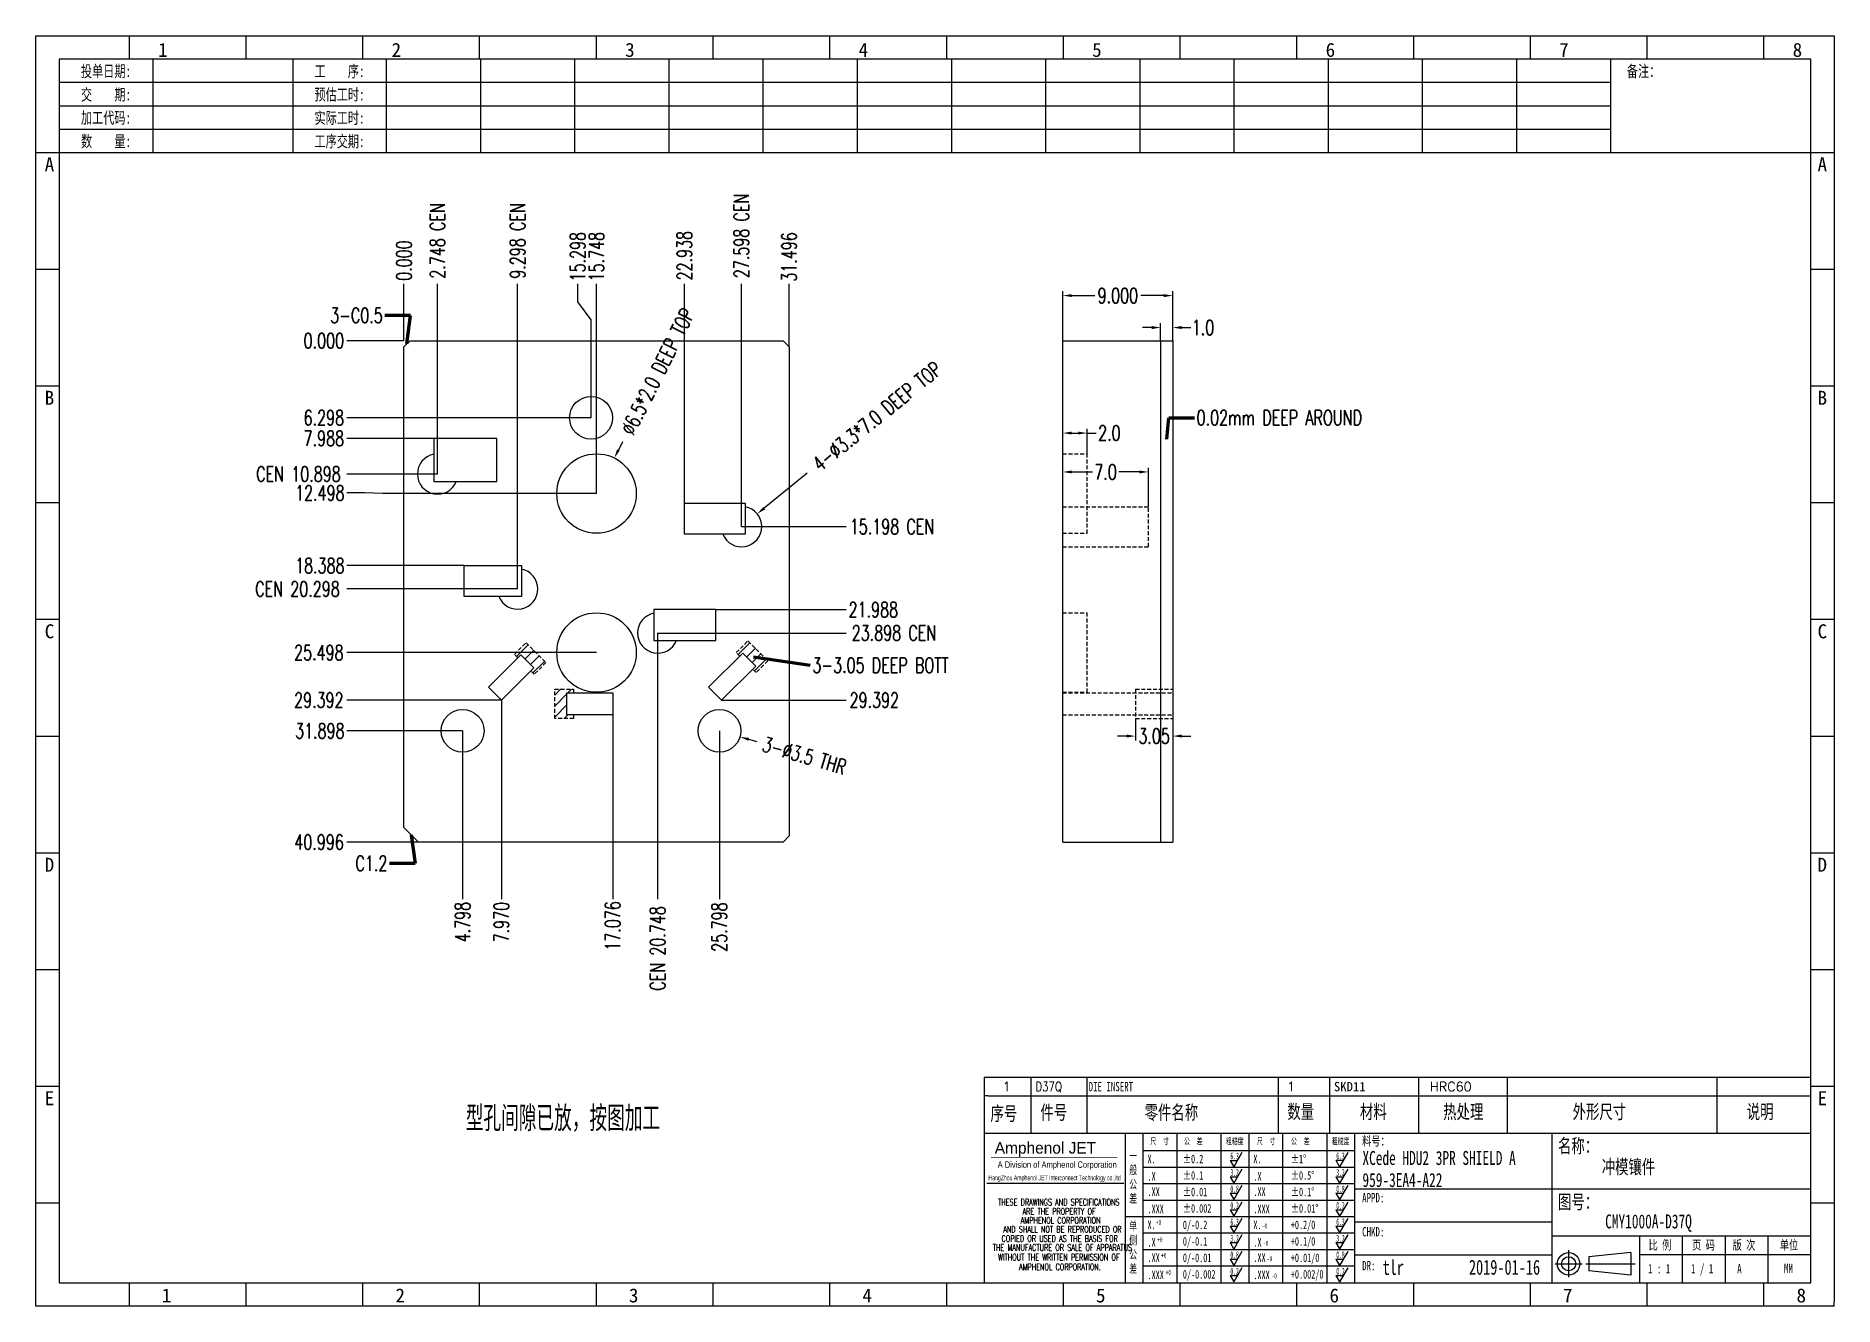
# Model space of a CAD drawing. Header units: millimetres. Extents: x -2852 to 5627, y -2271 to 1849.
# Drawn here: x -459.4 to -312.4, y -898.4 to -794.5 of the extents above; entities that cross this region are included whole.
import ezdxf
from ezdxf.enums import TextEntityAlignment as Align

# ---------------------------------------------------------------- set-up
doc = ezdxf.new("R2010")
doc.units = ezdxf.units.MM
doc.header["$PDSIZE"] = 3
doc.linetypes.add('DASHED2', pattern=[9.525, 6.35, -3.175])
for name, color, linetype in [('1', 7, 'Continuous'), ('11', 4, 'DASHED2'), ('41', 1, 'Continuous'), ('D03', 7, 'Continuous')]:
    doc.layers.add(name, color=color, linetype=linetype)
doc.styles.add('CH', font='仿宋_GB2312_0.ttf')
doc.styles.add('jet01', font='simplex.shx', dxfattribs={"width": 0.7, "bigfont": 'hztxt.shx'})
doc.styles.add('jet02', font='simplex.shx', dxfattribs={"width": 0.7})
doc.styles.add('SIMPLEX', font='SIMPLEX')
doc.styles.get("Standard").update_dxf_attribs({"font": '仿宋_GB2312_0.ttf', "width": 0.7})
doc.styles.add('TEXTSTYLE_1', font='TRIUMB.TTF')
doc.styles.add('TEXTSTYLE_2', font='TRIUM.TTF')
doc.styles.add('tk', font='', dxfattribs={"width": 0.7})
doc.styles.add('tk 2', font='仿宋_GB2312_0.ttf', dxfattribs={"width": 0.65})
doc.styles.add('tk 4', font='simplex.shx', dxfattribs={"width": 0.65, "bigfont": 'bigfont.shx'})
doc.styles.get('tk').set_extended_font_data('NSimSun')
doc.dimstyles.new('jet02', dxfattribs={"dimtxt": 3.5, "dimasz": 2.1, "dimexe": 1, "dimexo": 0, "dimgap": 0.5, "dimtad": 0, "dimtoh": 1, "dimdec": 3, "dimzin": 9, "dimdsep": 46, "dimtxsty": 'jet02', "dimcen": 0, "dimclrt": 256, "dimazin": 2, "dimtfac": 1, "dimtdec": 3, "dimtofl": 0, "dimtmove": 0, "dimatfit": 1, "dimfxl": 0, "dimarcsym": 0})

msp = doc.modelspace()

# ---------------------------------------------------------------- texts
at = {"layer": '1', "ltscale": 0.05, "style": 'jet01', "width": 0.7}
msp.add_text('型孔间隙已放，按图加工', height=2.064003, dxfattribs=at).set_placement((-424.2778, -884.1026))
at = {"layer": '41', "ltscale": 0.05, "char_height": 1.225, "style": 'jet02'}
for s, insert, attachment_point in [('3-C0.5', (-431.0596, -817.3985), 6), ('0.02mm DEEP AROUND', (-364.5254, -825.7644), 4), ('3-3.05 DEEP BOTT', (-395.9345, -846.0067), 4), ('C1.2', (-430.6834, -862.2098), 6)]:
    msp.add_mtext(s, dxfattribs=dict(at, insert=insert, attachment_point=attachment_point))

# ---------------------------------------------------------------- blocks, each defined once
blk = doc.blocks.new('A3-N')
at = {"layer": '1', "color": 1}
for p, q in [((0, 0), (0, 296.73)), ((0, 296.73), (420, 296.73)), ((21.82, 291.27), (21.82, 296.73)), ((49.09, 291.27), (49.09, 296.73)), ((76.36, 291.27), (76.36, 296.73)), ((103.64, 291.27), (103.64, 296.73)), ((103.64, 291.27), (103.64, 296.73)), ((103.64, 291.27), (103.64, 296.73)), ((130.91, 291.27), (130.91, 296.73)), ((158.18, 291.27), (158.18, 296.73)), ((185.45, 291.27), (185.45, 296.73)), ((212.73, 291.27), (212.73, 296.73)), ((240, 291.27), (240, 296.73)), ((267.27, 291.27), (267.27, 296.73)), ((294.55, 291.27), (294.55, 296.73)), ((321.82, 291.27), (321.82, 296.73)), ((349.09, 291.27), (349.09, 296.73)), ((376.36, 291.27), (376.36, 296.73)), ((403.64, 291.27), (403.64, 296.73)), ((420, 296.73), (420, 1)), ((5.45, 269.45), (0, 269.45)), ((420, 269.45), (414.55, 269.45)), ((5.45, 242.18), (0, 242.18)), ((420, 242.18), (414.55, 242.18)), ((5.45, 214.91), (0, 214.91)), ((420, 214.91), (414.55, 214.91)), ((5.45, 187.64), (0, 187.64)), ((420, 187.64), (414.55, 187.64)), ((5.45, 160.36), (0, 160.36)), ((420, 160.36), (414.55, 160.36)), ((5.45, 133.09), (0, 133.09)), ((420, 133.09), (414.55, 133.09)), ((5.45, 105.82), (0, 105.82)), ((420, 105.82), (414.55, 105.82)), ((5.45, 78.55), (0, 78.55)), ((420, 78.55), (414.55, 78.55)), ((5.45, 51.27), (0, 51.27)), ((420, 51.27), (414.55, 51.27)), ((222.45, 49.09), (221.45, 49.09)), ((221.45, 49.09), (221.45, 40.36)), ((222.45, 49.09), (414.55, 49.09)), ((232.36, 49.09), (232.36, 40.36)), ((245.45, 49.09), (245.45, 40.36)), ((290.18, 49.09), (290.18, 40.36)), ((302.18, 49.09), (302.18, 40.36)), ((322.91, 49.09), (322.91, 40.36)), ((343.64, 49.09), (343.64, 40.36)), ((392.73, 40.36), (392.73, 49.09)), ((258.55, 40.36), (258.55, 5.44)), ((266.45, 40.36), (266.45, 5.44)), ((276.78, 40.36), (276.78, 5.45)), ((291.18, 40.36), (291.18, 5.45)), ((301.51, 40.37), (301.51, 5.46)), ((308.01, 40.36), (308.01, 5.45)), ((354.09, 40.36), (354.09, 5.45)), ((308.01, 32.39), (258.55, 32.39)), ((308.01, 28.54), (258.55, 28.54)), ((414.55, 27.27), (308.01, 27.27)), ((5.45, 24), (0, 24)), ((308.01, 24.69), (258.55, 24.69)), ((420, 24), (414.55, 24)), ((308.01, 16.99), (258.55, 16.99)), ((354.09, 19.63), (308.01, 19.63)), ((308.01, 13.14), (258.55, 13.14)), ((414.55, 16.36), (354.09, 16.36)), ((374.55, 16.36), (374.55, 5.45)), ((384.55, 16.36), (384.55, 5.45)), ((394.55, 16.36), (394.55, 5.45)), ((404.55, 16.36), (404.55, 5.45)), ((308.01, 9.29), (258.55, 9.29)), ((308.01, 11.99), (354.09, 11.99)), ((372.51, 12.49), (362.69, 11.5)), ((362.69, 11.5), (362.69, 8.23)), ((372.51, 12.49), (372.51, 7.25)), ((414.55, 12), (374.55, 12)), ((21.82, 0), (21.82, 5.45)), ((49.09, 0), (49.09, 5.45)), ((76.36, 0), (76.36, 5.45)), ((103.64, 0), (103.64, 5.45)), ((130.91, 0), (130.91, 5.45)), ((158.18, 0), (158.18, 5.45)), ((185.45, 0), (185.45, 5.45)), ((212.73, 0), (212.73, 5.45)), ((240, 0), (240, 5.45)), ((267.27, 0), (267.27, 5.45)), ((294.55, 0), (294.55, 5.45)), ((321.82, 0), (321.82, 5.45)), ((349.09, 0), (349.09, 5.45)), ((372.51, 7.25), (362.69, 8.23)), ((376.36, 0), (376.36, 5.45)), ((403.64, 0), (403.64, 5.45)), ((1, 0), (0, 0)), ((420, 0), (1, 0)), ((420, 0), (420, 1))]:
    blk.add_line(p, q, dxfattribs=at)
at = {"layer": '1'}
for p, q in [((414.55, 278.18), (414.55, 284.73)), ((221.45, 40.36), (221.45, 5.45)), ((221.45, 40.36), (414.55, 40.36)), ((221.45, 40.36), (414.55, 40.36)), ((254.41, 40.36), (254.41, 5.45)), ((283.28, 40.36), (283.28, 5.45)), ((308.01, 36.24), (258.55, 36.24)), ((222.08, 28.67), (254.12, 28.67)), ((308.01, 20.84), (254.41, 20.84))]:
    blk.add_line(p, q, dxfattribs=at)
at = {"layer": '1', "color": 1, "ltscale": 0.05}
for p, q in [((278.93, 34.04), (279.79, 32.56)), ((278.93, 34.04), (280.65, 34.04)), ((281.68, 35.84), (279.79, 32.56)), ((303.66, 34.05), (304.52, 32.56)), ((303.66, 34.05), (305.38, 34.05)), ((306.41, 35.84), (304.52, 32.56)), ((278.93, 30.19), (279.79, 28.71)), ((278.93, 30.19), (280.65, 30.19)), ((281.68, 31.99), (279.79, 28.71)), ((303.66, 30.2), (305.38, 30.2)), ((303.66, 30.2), (304.52, 28.71)), ((306.41, 31.99), (304.52, 28.71)), ((278.93, 26.34), (279.79, 24.86)), ((278.93, 26.34), (280.65, 26.34)), ((281.68, 28.14), (279.79, 24.86)), ((303.66, 26.35), (304.52, 24.86)), ((303.66, 26.35), (305.38, 26.35)), ((306.41, 28.14), (304.52, 24.86)), ((278.93, 22.49), (280.65, 22.49)), ((278.93, 22.49), (279.79, 21.01)), ((281.68, 24.29), (279.79, 21.01)), ((303.66, 22.5), (305.38, 22.5)), ((303.66, 22.5), (304.52, 21.01)), ((306.41, 24.29), (304.52, 21.01)), ((278.93, 18.66), (279.79, 17.17)), ((278.93, 18.66), (280.65, 18.66)), ((281.68, 20.45), (279.79, 17.17)), ((303.66, 18.66), (304.52, 17.18)), ((303.66, 18.66), (305.38, 18.66)), ((306.41, 20.46), (304.52, 17.18)), ((278.93, 14.81), (280.65, 14.81)), ((278.93, 14.81), (279.79, 13.32)), ((281.68, 16.6), (279.79, 13.32)), ((281.68, 12.75), (279.79, 9.47)), ((303.66, 14.81), (305.38, 14.81)), ((303.66, 14.81), (304.52, 13.33)), ((306.41, 16.61), (304.52, 13.33)), ((306.41, 12.76), (304.52, 9.48)), ((278.93, 10.96), (279.79, 9.47)), ((278.93, 10.96), (280.65, 10.96)), ((281.68, 8.9), (279.79, 5.62)), ((303.66, 10.96), (304.52, 9.48)), ((303.66, 10.96), (305.38, 10.96)), ((306.41, 8.91), (304.52, 5.63)), ((278.93, 7.11), (279.79, 5.62)), ((278.93, 7.11), (280.65, 7.11)), ((303.66, 7.11), (305.38, 7.11)), ((303.66, 7.11), (304.52, 5.63))]:
    blk.add_line(p, q, dxfattribs=at)
at = {"layer": '1', "color": 1, "ltscale": 0.1}
for p, q in [((358.01, 13.02), (358.01, 6.71)), ((354.86, 9.87), (361.17, 9.87)), ((362.03, 9.87), (373.54, 9.87))]:
    blk.add_line(p, q, dxfattribs=at)
at = {"layer": '1'}
blk.add_lwpolyline([(221.45, 5.45), (414.55, 5.45), (414.55, 291.27), (5.45, 291.27), (5.45, 5.45), (414.55, 5.45)], dxfattribs=at)
at = {"layer": '1', "color": 7, "linetype": 'Continuous', "const_width": 0.123}
blk.add_lwpolyline([(223.11, 34.74), (252.6, 34.76)], dxfattribs=at)
at = {"layer": '1', "color": 1}
for radius in [2.62, 1.64]:
    blk.add_circle((358.01, 9.87), radius, dxfattribs=at)
at = {"layer": '41'}
for p, q in [((27.27, 291.27), (27.27, 269.45)), ((60, 291.27), (60, 269.45)), ((81.82, 291.27), (81.82, 269.45)), ((103.82, 291.27), (103.82, 269.45)), ((125.82, 291.27), (125.82, 269.45)), ((147.82, 291.27), (147.82, 269.45)), ((169.82, 291.27), (169.82, 269.45)), ((191.82, 291.27), (191.82, 269.45)), ((213.82, 291.27), (213.82, 269.45)), ((235.82, 291.27), (235.82, 269.45)), ((257.82, 291.27), (257.82, 269.45)), ((279.82, 291.27), (279.82, 269.45)), ((301.82, 291.27), (301.82, 269.45)), ((323.82, 291.27), (323.82, 269.45)), ((345.82, 291.27), (345.82, 269.45)), ((367.82, 291.27), (367.82, 269.45)), ((367.82, 285.82), (5.45, 285.82)), ((367.82, 280.36), (5.45, 280.36)), ((367.82, 274.91), (5.45, 274.91)), ((414.55, 269.45), (5.45, 269.45))]:
    blk.add_line(p, q, dxfattribs=at)
at = {"layer": '1', "color": 1}
for s, p in [('1', (29.64, 295.11)), ('2', (84.18, 295.11)), ('3', (138.73, 295.11)), ('4', (193.27, 295.11)), ('5', (247.82, 295.11)), ('6', (302.36, 295.11)), ('7', (356.91, 295.11)), ('8', (411.45, 295.11)), ('1', (30.53, 4.11)), ('2', (85.08, 4.11)), ('3', (139.62, 4.11)), ('4', (194.17, 4.11)), ('5', (248.72, 4.11)), ('6', (303.26, 4.11)), ('7', (357.81, 4.11)), ('8', (412.35, 4.11))]:
    blk.add_text(s, height=3.27, dxfattribs=at).set_placement(p, align=Align.TOP_CENTER)
at = {"layer": '1', "style": 'tk', "width": 0.7}
for s, p in [('投单日期:', (16.36, 288.55)), ('工    序:', (70.91, 288.55)), ('备注：', (375.51, 288.55)), ('交    期:', (16.36, 283.09)), ('预估工时:', (70.91, 283.09)), ('加工代码:', (16.36, 277.64)), ('实际工时:', (70.91, 277.64)), ('数    量:', (16.36, 272.18)), ('工序交期:', (70.91, 272.18))]:
    blk.add_text(s, height=2.727, dxfattribs=at).set_placement(p, align=Align.MIDDLE)
at = {"layer": '1', "color": 1}
for s, p in [('A', (2.04, 268.36)), ('B', (2.04, 213.82)), ('C', (2.04, 159.27)), ('D', (2.04, 104.73)), ('E', (2.04, 50.18))]:
    blk.add_text(s, height=3.27, dxfattribs=at).set_placement(p, align=Align.TOP_LEFT)
for s, p in [('A', (418.37, 268.36)), ('B', (418.37, 213.82)), ('C', (418.37, 159.27)), ('D', (418.37, 104.73)), ('E', (418.37, 50.18))]:
    blk.add_text(s, height=3.27, dxfattribs=at).set_placement(p, align=Align.TOP_RIGHT)
at = {"layer": '1', "color": 1, "style": 'tk 2', "width": 0.7}
for s, height, p in [('序号', 3.273, (222.96, 43.34)), ('件号', 3.273, (234.62, 43.61)), ('零件名称', 3.273, (258.97, 43.61)), ('数量', 3.273, (292.3, 43.78)), ('材料', 3.273, (309.27, 43.78)), ('热处理', 3.273, (328.71, 43.78)), ('外形尺寸', 3.273, (358.94, 43.78)), ('说明', 3.273, (399.61, 43.78)), ('料号：', 2.182, (309.77, 37.46)), ('名称：', 3.273, (355.52, 35.79)), ('图号：', 3.273, (355.52, 22.7)), ('比 例', 2.182, (376.69, 13.18)), ('页 码', 2.182, (386.85, 13.18)), ('版 次', 2.182, (396.31, 13.18)), ('单位', 2.182, (407.35, 13.18))]:
    blk.add_text(s, height=height, dxfattribs=at).set_placement(p)
at = {"layer": '1', "color": 7, "linetype": 'Continuous', "style": 'TEXTSTYLE_1'}
blk.add_text('Amphenol JET', height=2.7, dxfattribs=at).set_placement((223.96, 35.61))
at = {"layer": '1', "color": 7, "linetype": 'Continuous'}
for s, height, style, width, p in [('A Division of Amphenol Corporation', 1.5, 'TEXTSTYLE_2', 0.7, (224.64, 32.29)), ('HangZhou Amphenol JET Interconnect Technology co.,ltd ', 1.2, 'TEXTSTYLE_2', 0.6, (222.47, 29.36)), ('THESE DRAWINGS AND SPECIFICATIONS', 1.5, 'tk 4', 0.6, (224.73, 23.52)), ('ARE THE PROPERTY OF', 1.5, 'tk 4', 0.6, (230.45, 21.35)), ('AND SHALL NOT BE REPRODUCED OR', 1.5, 'tk 4', 0.6, (225.95, 17.17)), ('AMPHENOL CORPORATION', 1.5, 'tk 4', 0.6, (230.04, 19.27)), ('THE MANUFACTURE OR SALE OF APPARATUS', 1.5, 'tk 4', 0.6, (223.5, 12.92)), ('COPIED OR USED AS THE BASIS FOR', 1.5, 'tk 4', 0.6, (225.54, 15.02)), ('WITHOUT THE WRITTEN PERMISSION OF', 1.5, 'tk 4', 0.6, (224.73, 10.67)), ('AMPHENOL CORPORATION.', 1.5, 'tk 4', 0.6, (229.63, 8.4))]:
    blk.add_text(s, height=height, dxfattribs=dict(at, style=style, width=width)).set_placement(p)
at = {"layer": '1', "color": 1, "style": 'tk 2', "width": 0.7}
for s, p in [('X.', (259.64, 34.37)), ('%%P0.2', (267.9, 34.37)), ('X.', (284.37, 34.37)), ('%%P1%%D', (293.12, 34.37)), ('.X', (259.64, 30.28)), ('%%P0.1', (267.9, 30.52)), ('.X', (284.37, 30.28)), ('%%P0.5%%D', (293.12, 30.52)), ('.XX', (259.64, 26.71)), ('%%P0.01', (267.9, 26.67)), ('.XX', (284.37, 26.71)), ('%%P0.1%%D', (293.12, 26.67)), ('.XXX', (259.64, 22.68)), ('%%P0.002', (267.9, 22.82)), ('.XXX', (284.37, 22.68)), ('%%P0.01%%D', (293.12, 22.82)), ('X.', (259.64, 18.97)), ('0/-0.2', (267.9, 18.97)), ('X.', (284.37, 18.97)), ('+0.2/0', (293.12, 18.97)), ('.X', (259.64, 14.88)), ('0/-0.1', (267.9, 15.12)), ('.X', (284.37, 14.88)), ('+0.1/0', (293.12, 15.12)), ('.XX', (259.64, 11.31)), ('0/-0.01', (267.9, 11.27)), ('0/-0.002', (267.9, 7.42)), ('.XX', (284.37, 11.31)), ('+0.01/0', (293.12, 11.27)), ('+0.002/0', (293.12, 7.42)), ('.XXX', (259.64, 7.28)), ('.XXX', (284.37, 7.28))]:
    blk.add_text(s, height=2, dxfattribs=at).set_placement(p, align=Align.MIDDLE_LEFT)
at = {"layer": '1', "color": 1, "ltscale": 0.05, "style": 'tk 2', "width": 0.5}
for s, p in [('6.3', (279.01, 34.26)), ('6.3', (303.74, 34.27)), ('3.2', (279.01, 30.41)), ('3.2', (303.74, 30.42)), ('0.8', (279.01, 26.56)), ('0.8', (303.74, 26.57)), ('0.2', (279.01, 22.71)), ('0.2', (303.74, 22.72)), ('6.3', (279.01, 18.87)), ('6.3', (303.74, 18.88)), ('3.2', (279.01, 15.02)), ('0.8', (279.01, 11.17)), ('3.2', (303.74, 15.03)), ('0.8', (303.74, 11.18)), ('0.2', (279.01, 7.32)), ('0.2', (303.74, 7.33))]:
    blk.add_text(s, height=1.6, dxfattribs=at).set_placement(p)
at = {"layer": '1', "style": 'tk 2', "width": 0.7}
for s, p in [('APPD:', (309.77, 24.21)), ('CHKD:', (309.77, 16.27)), ('DR:', (309.77, 8.35))]:
    blk.add_text(s, height=2.182, dxfattribs=at).set_placement(p)
at = {"layer": '1', "color": 7, "style": 'tk 2', "width": 0.7}
blk.add_text('MM', height=2.182, dxfattribs=at).set_placement((408.31, 7.75))
at = {"layer": '1', "color": 1, "ltscale": 0.05, "char_height": 1.5, "width": 6.3627, "attachment_point": 1, "style": 'tk 2'}
for s, insert in [('尺  寸', (260.31, 39.25)), ('公  差', (268.17, 39.25)), ('粗糙度', (277.98, 39.25)), ('尺  寸', (285.2, 39.25)), ('公  差', (293.18, 39.25)), ('粗糙度', (302.71, 39.26))]:
    blk.add_mtext(s, dxfattribs=dict(at, insert=insert))
at = {"layer": '1', "ltscale": 0.05, "char_height": 2, "width": 2.5195, "attachment_point": 1, "style": 'tk 2'}
for s, insert in [('一般公差', (255.39, 36.11)), ('单侧公差', (255.39, 19.71))]:
    blk.add_mtext(s, dxfattribs=dict(at, insert=insert))
at = {"layer": '1', "color": 1, "ltscale": 0.05, "char_height": 1.2, "width": 5.1396, "attachment_point": 1, "line_spacing_factor": 0.8, "style": 'tk 2'}
for s, insert in [('+0', (261.58, 20.13)), ('-0', (286.31, 19.33)), ('+0', (261.88, 16.09)), ('-0', (286.61, 15.29)), ('+0', (262.79, 12.45)), ('+0', (263.87, 8.44)), ('-0', (287.51, 11.65)), ('-0', (288.59, 7.64))]:
    blk.add_mtext(s, dxfattribs=dict(at, insert=insert))
at = {"layer": '1', "style": 'tk 2', "width": 0.7}
for tag, p in [('PATR-NO1', (309.84, 32.96)), ('TITLE', (365.74, 30.9)), ('PATR-NO2', (309.84, 27.81)), ('DWG-NO:', (366.54, 18.14))]:
    blk.add_attdef(tag, p, '', height=3.27, dxfattribs=at)
at = {"layer": '1', "color": 1, "style": 'tk 2', "width": 0.7}
for tag, p in [('DRAW', (314.55, 7.27)), ('DATE', (334.72, 7.32))]:
    blk.add_attdef(tag, p, '', height=3.49, dxfattribs=at)
at = {"layer": '1', "style": 'tk 2', "width": 0.7}
for tag, p in [('SCALE', (376.55, 8.73)), ('SHEET', (386.6, 8.72)), ('REV', (397.38, 8.73))]:
    blk.add_attdef(tag, text='', height=2.18, dxfattribs=at).set_placement(p, align=Align.MIDDLE_LEFT)
blk = doc.blocks.new('FB3')
at = {"layer": '1', "color": 1}
for p, q in [((0, 4.36), (193.09, 4.36)), ((0, 4.36), (0, 0)), ((10.91, 4.36), (10.91, 0)), ((24, 4.36), (24, 0)), ((68.73, 4.36), (68.73, 0)), ((80.73, 4.36), (80.73, 0)), ((101.45, 4.36), (101.45, 0)), ((122.18, 4.36), (122.18, 0)), ((171.27, 0), (171.27, 4.36))]:
    blk.add_line(p, q, dxfattribs=at)
at = {"layer": '1'}
for tag, style, p in [('ITEM', 'SIMPLEX', (4.36, 2.18)), ('PARTNO', 'SIMPLEX', (12, 2.18)), ('QTY', 'SIMPLEX', (74.18, 2.18)), ('MATL', 'CH', (81.72, 2.18)), ('FINISH', 'SIMPLEX', (104.17, 2.18)), ('SPEC', 'SIMPLEX', (130.91, 2.18)), ('REMARK', 'SIMPLEX', (174.06, 2.18))]:
    blk.add_attdef(tag, text='', height=2.18, dxfattribs=dict(at, style=style)).set_placement(p, align=Align.MIDDLE_LEFT)
at = {"layer": '1', "style": 'tk', "width": 0.7}
blk.add_attdef('DIE', text='', height=2.18, dxfattribs=at).set_placement((24.43, 2.18), align=Align.MIDDLE_LEFT)
blk = doc.blocks.new('*D3312')
at = {"layer": '41', "ltscale": 0.05}
blk.add_line((485.88, -3271.9), (481.22, -3271.9), dxfattribs=at)
at = {"layer": 'Defpoints', "color": 0, "ltscale": 0.05}
for p in [(481.22, -3271.9), (485.88, -3271.9), (485.88, -3271.9)]:
    blk.add_point(p, dxfattribs=at)
at = {"layer": '41', "ltscale": 0.05, "insert": (479.33, -3271.9), "char_height": 1.225, "attachment_point": 5, "style": 'jet02'}
blk.add_mtext('0.000', dxfattribs=at)
blk = doc.blocks.new('*D3313')
at = {"layer": '41', "ltscale": 0.05}
blk.add_line((487.08, -3312.9), (481.22, -3312.9), dxfattribs=at)
at = {"layer": 'Defpoints', "color": 0, "ltscale": 0.05}
for p in [(485.88, -3271.9), (481.22, -3312.9), (487.08, -3312.9)]:
    blk.add_point(p, dxfattribs=at)
at = {"layer": '41', "ltscale": 0.05, "insert": (478.94, -3312.9), "char_height": 1.225, "attachment_point": 5, "style": 'jet02'}
blk.add_mtext('40.996', dxfattribs=at)
blk = doc.blocks.new('*D3314')
at = {"layer": '41', "ltscale": 0.05}
blk.add_line((490.67, -3303.8), (481.22, -3303.8), dxfattribs=at)
at = {"layer": 'Defpoints', "color": 0, "ltscale": 0.05}
for p in [(485.88, -3271.9), (481.22, -3303.8), (490.67, -3303.8)]:
    blk.add_point(p, dxfattribs=at)
at = {"layer": '41', "ltscale": 0.05, "insert": (479, -3303.8), "char_height": 1.225, "attachment_point": 5, "style": 'jet02'}
blk.add_mtext('31.898', dxfattribs=at)
blk = doc.blocks.new('*D3315')
at = {"layer": '41', "ltscale": 0.05}
blk.add_line((501.62, -3297.4), (481.22, -3297.4), dxfattribs=at)
at = {"layer": 'Defpoints', "color": 0, "ltscale": 0.05}
for p in [(485.88, -3271.9), (481.22, -3297.4), (501.62, -3297.4)]:
    blk.add_point(p, dxfattribs=at)
at = {"layer": '41', "ltscale": 0.05, "insert": (478.92, -3297.4), "char_height": 1.225, "attachment_point": 5, "style": 'jet02'}
blk.add_mtext('25.498', dxfattribs=at)
blk = doc.blocks.new('*D3316')
at = {"layer": '41', "ltscale": 0.05}
blk.add_line((495.17, -3292.2), (481.22, -3292.2), dxfattribs=at)
at = {"layer": 'Defpoints', "color": 0, "ltscale": 0.05}
for p in [(485.88, -3271.9), (481.22, -3292.2), (495.17, -3292.2)]:
    blk.add_point(p, dxfattribs=at)
at = {"layer": '41', "ltscale": 0.05, "insert": (476.88, -3292.2), "char_height": 1.225, "attachment_point": 5, "style": 'jet02'}
blk.add_mtext('{\\C1; CEN }20.298', dxfattribs=at)
blk = doc.blocks.new('*D3317')
at = {"layer": '41', "ltscale": 0.05}
for p, q in [((482.69, -3284.35), (481.22, -3284.35)), ((484.16, -3284.4), (482.69, -3284.35)), ((501.62, -3284.4), (484.16, -3284.4))]:
    blk.add_line(p, q, dxfattribs=at)
at = {"layer": 'Defpoints', "color": 0, "ltscale": 0.05}
for p in [(485.88, -3271.9), (481.22, -3284.35), (501.62, -3284.4)]:
    blk.add_point(p, dxfattribs=at)
at = {"layer": '41', "ltscale": 0.05, "insert": (479, -3284.35), "char_height": 1.225, "attachment_point": 5, "style": 'jet02'}
blk.add_mtext('12.498', dxfattribs=at)
blk = doc.blocks.new('*D3318')
at = {"layer": '41', "ltscale": 0.05}
blk.add_line((488.62, -3282.8), (481.22, -3282.8), dxfattribs=at)
at = {"layer": 'Defpoints', "color": 0, "ltscale": 0.05}
for p in [(485.88, -3271.9), (481.22, -3282.8), (488.62, -3282.8)]:
    blk.add_point(p, dxfattribs=at)
at = {"layer": '41', "ltscale": 0.05, "insert": (476.96, -3282.8), "char_height": 1.225, "attachment_point": 5, "style": 'jet02'}
blk.add_mtext('{\\C1; CEN }10.898', dxfattribs=at)
blk = doc.blocks.new('*D3319')
at = {"layer": '41', "ltscale": 0.05}
blk.add_line((501.17, -3278.2), (481.22, -3278.2), dxfattribs=at)
at = {"layer": 'Defpoints', "color": 0, "ltscale": 0.05}
for p in [(485.88, -3271.9), (481.22, -3278.2), (501.17, -3278.2)]:
    blk.add_point(p, dxfattribs=at)
at = {"layer": '41', "ltscale": 0.05, "insert": (479.33, -3278.2), "char_height": 1.225, "attachment_point": 5, "style": 'jet02'}
blk.add_mtext('6.298', dxfattribs=at)
blk = doc.blocks.new('*D3320')
at = {"layer": '41', "ltscale": 0.05}
blk.add_line((506.62, -3295.8), (522.03, -3295.8), dxfattribs=at)
at = {"layer": 'Defpoints', "color": 0, "ltscale": 0.05}
for p in [(485.88, -3271.9), (506.62, -3295.8), (522.03, -3295.8)]:
    blk.add_point(p, dxfattribs=at)
at = {"layer": '41', "ltscale": 0.05, "insert": (525.94, -3295.8), "char_height": 1.225, "attachment_point": 5, "style": 'jet02'}
blk.add_mtext('23.898{\\C1; CEN }', dxfattribs=at)
blk = doc.blocks.new('*D3321')
at = {"layer": '41', "ltscale": 0.05}
blk.add_line((513.47, -3287.1), (522.03, -3287.1), dxfattribs=at)
at = {"layer": 'Defpoints', "color": 0, "ltscale": 0.05}
for p in [(485.88, -3271.9), (513.47, -3287.1), (522.03, -3287.1)]:
    blk.add_point(p, dxfattribs=at)
at = {"layer": '41', "ltscale": 0.05, "insert": (525.78, -3287.1), "char_height": 1.225, "attachment_point": 5, "style": 'jet02'}
blk.add_mtext('15.198{\\C1; CEN }', dxfattribs=at)
blk = doc.blocks.new('*D3322')
at = {"layer": '41', "ltscale": 0.05}
blk.add_line((485.88, -3271.9), (485.88, -3267.24), dxfattribs=at)
at = {"layer": 'Defpoints', "color": 0, "ltscale": 0.05}
for p in [(485.88, -3267.24), (485.88, -3271.9), (485.88, -3271.9)]:
    blk.add_point(p, dxfattribs=at)
at = {"layer": '41', "ltscale": 0.05, "insert": (485.88, -3265.35), "char_height": 1.225, "attachment_point": 5, "rotation": 90, "style": 'jet02'}
blk.add_mtext('0.000', dxfattribs=at)
blk = doc.blocks.new('*D3323')
at = {"layer": '41', "ltscale": 0.05}
blk.add_line((488.62, -3282.8), (488.62, -3267.24), dxfattribs=at)
at = {"layer": 'Defpoints', "color": 0, "ltscale": 0.05}
for p in [(488.62, -3267.24), (485.88, -3271.9), (488.62, -3282.8)]:
    blk.add_point(p, dxfattribs=at)
at = {"layer": '41', "ltscale": 0.05, "insert": (488.62, -3263.74), "char_height": 1.225, "attachment_point": 5, "rotation": 90, "style": 'jet02'}
blk.add_mtext('2.748{\\C1; CEN }', dxfattribs=at)
blk = doc.blocks.new('*D3324')
at = {"layer": '41', "ltscale": 0.05}
blk.add_line((495.17, -3292.2), (495.17, -3267.24), dxfattribs=at)
at = {"layer": 'Defpoints', "color": 0, "ltscale": 0.05}
for p in [(495.17, -3267.24), (485.88, -3271.9), (495.17, -3292.2)]:
    blk.add_point(p, dxfattribs=at)
at = {"layer": '41', "ltscale": 0.05, "insert": (495.17, -3263.74), "char_height": 1.225, "attachment_point": 5, "rotation": 90, "style": 'jet02'}
blk.add_mtext('9.298{\\C1; CEN }', dxfattribs=at)
blk = doc.blocks.new('*D3325')
at = {"layer": '41', "ltscale": 0.05}
for p, q in [((500.09, -3268.71), (500.09, -3267.24)), ((501.17, -3270.18), (500.09, -3268.71)), ((501.17, -3278.2), (501.17, -3270.18))]:
    blk.add_line(p, q, dxfattribs=at)
at = {"layer": 'Defpoints', "color": 0, "ltscale": 0.05}
for p in [(500.09, -3267.24), (485.88, -3271.9), (501.17, -3278.2)]:
    blk.add_point(p, dxfattribs=at)
at = {"layer": '41', "ltscale": 0.05, "insert": (500.09, -3265.03), "char_height": 1.225, "attachment_point": 5, "rotation": 90, "style": 'jet02'}
blk.add_mtext('15.298', dxfattribs=at)
blk = doc.blocks.new('*D3326')
at = {"layer": '41', "ltscale": 0.05}
blk.add_line((501.62, -3284.4), (501.62, -3267.24), dxfattribs=at)
at = {"layer": 'Defpoints', "color": 0, "ltscale": 0.05}
for p in [(501.62, -3267.24), (485.88, -3271.9), (501.62, -3284.4)]:
    blk.add_point(p, dxfattribs=at)
at = {"layer": '41', "ltscale": 0.05, "insert": (501.62, -3265.03), "char_height": 1.225, "attachment_point": 5, "rotation": 90, "style": 'jet02'}
blk.add_mtext('15.748', dxfattribs=at)
blk = doc.blocks.new('*D3327')
at = {"layer": '41', "ltscale": 0.05}
blk.add_line((513.47, -3287.1), (513.47, -3267.24), dxfattribs=at)
at = {"layer": 'Defpoints', "color": 0, "ltscale": 0.05}
for p in [(513.47, -3267.24), (485.88, -3271.9), (513.47, -3287.1)]:
    blk.add_point(p, dxfattribs=at)
at = {"layer": '41', "ltscale": 0.05, "insert": (513.47, -3263.33), "char_height": 1.225, "attachment_point": 5, "rotation": 90, "style": 'jet02'}
blk.add_mtext('27.598{\\C1; CEN }', dxfattribs=at)
blk = doc.blocks.new('*D3328')
at = {"layer": '41', "ltscale": 0.05}
blk.add_line((517.37, -3272.4), (517.37, -3267.24), dxfattribs=at)
at = {"layer": 'Defpoints', "color": 0, "ltscale": 0.05}
for p in [(517.37, -3267.24), (485.88, -3271.9), (517.37, -3272.4)]:
    blk.add_point(p, dxfattribs=at)
at = {"layer": '41', "ltscale": 0.05, "insert": (517.37, -3265.05), "char_height": 1.225, "attachment_point": 5, "rotation": 90, "style": 'jet02'}
blk.add_mtext('31.496', dxfattribs=at)
blk = doc.blocks.new('*D3329')
at = {"layer": '41', "ltscale": 0.05}
blk.add_line((490.67, -3303.8), (490.67, -3317.55), dxfattribs=at)
at = {"layer": 'Defpoints', "color": 0, "ltscale": 0.05}
for p in [(485.88, -3271.9), (490.67, -3303.8), (490.67, -3317.55)]:
    blk.add_point(p, dxfattribs=at)
at = {"layer": '41', "ltscale": 0.05, "insert": (490.67, -3319.44), "char_height": 1.225, "attachment_point": 5, "rotation": 90, "style": 'jet02'}
blk.add_mtext('4.798', dxfattribs=at)
blk = doc.blocks.new('*D3330')
at = {"layer": '41', "ltscale": 0.05}
blk.add_line((506.62, -3295.8), (506.62, -3317.55), dxfattribs=at)
at = {"layer": 'Defpoints', "color": 0, "ltscale": 0.05}
for p in [(485.88, -3271.9), (506.62, -3295.8), (506.62, -3317.55)]:
    blk.add_point(p, dxfattribs=at)
at = {"layer": '41', "ltscale": 0.05, "insert": (506.62, -3321.89), "char_height": 1.225, "attachment_point": 5, "rotation": 90, "style": 'jet02'}
blk.add_mtext('{\\C1; CEN }20.748', dxfattribs=at)
blk = doc.blocks.new('*D3331')
at = {"layer": '41', "ltscale": 0.05}
blk.add_line((511.67, -3303.8), (511.67, -3317.55), dxfattribs=at)
at = {"layer": 'Defpoints', "color": 0, "ltscale": 0.05}
for p in [(485.88, -3271.9), (511.67, -3303.8), (511.67, -3317.55)]:
    blk.add_point(p, dxfattribs=at)
at = {"layer": '41', "ltscale": 0.05, "insert": (511.67, -3319.85), "char_height": 1.225, "attachment_point": 5, "rotation": 90, "style": 'jet02'}
blk.add_mtext('25.798', dxfattribs=at)
blk = doc.blocks.new('*D3332')
at = {"layer": '41', "ltscale": 0.05}
blk.add_line((518.84, -3282.74), (515.32, -3285.59), dxfattribs=at)
blk.add_solid([(515.25, -3285.5), (515.4, -3285.69), (514.75, -3286.06)], dxfattribs=at)
at = {"layer": 'Defpoints', "color": 0, "ltscale": 0.05}
for p in [(514.75, -3286.06), (512.19, -3288.14)]:
    blk.add_point(p, dxfattribs=at)
at = {"layer": '41', "ltscale": 0.05, "insert": (524.56, -3278.08), "char_height": 1.225, "attachment_point": 5, "rotation": 39.1105, "style": 'jet02'}
blk.add_mtext('4-∅3.3*7.0 DEEP TOP', dxfattribs=at)
blk = doc.blocks.new('*D3333')
at = {"layer": '41', "ltscale": 0.05}
for p, q in [((539.74, -3285.48), (539.74, -3282.28)), ((546.74, -3285.48), (546.74, -3282.28)), ((540.47, -3282.63), (542.16, -3282.63)), ((546, -3282.63), (544.31, -3282.63))]:
    blk.add_line(p, q, dxfattribs=at)
for points in [[(540.47, -3282.51), (540.47, -3282.75), (539.74, -3282.63)], [(546, -3282.51), (546, -3282.75), (546.74, -3282.63)]]:
    blk.add_solid(points, dxfattribs=at)
at = {"layer": 'Defpoints', "color": 0, "ltscale": 0.05}
for p in [(539.74, -3282.63), (539.74, -3285.48), (546.74, -3285.48)]:
    blk.add_point(p, dxfattribs=at)
at = {"layer": '41', "ltscale": 0.05, "insert": (543.24, -3282.63), "char_height": 1.225, "attachment_point": 5, "style": 'jet02'}
blk.add_mtext('7.0', dxfattribs=at)
blk = doc.blocks.new('*D3334')
at = {"layer": '41', "ltscale": 0.05}
for p, q in [((539.74, -3281.15), (539.74, -3279.1)), ((540.47, -3279.45), (541, -3279.45)), ((541.74, -3281.15), (541.74, -3279.1)), ((541.74, -3279.45), (542.47, -3279.45))]:
    blk.add_line(p, q, dxfattribs=at)
for points in [[(540.47, -3279.33), (540.47, -3279.57), (539.74, -3279.45)], [(541, -3279.33), (541, -3279.57), (541.74, -3279.45)]]:
    blk.add_solid(points, dxfattribs=at)
at = {"layer": 'Defpoints', "color": 0, "ltscale": 0.05}
for p in [(541.74, -3279.45), (539.74, -3281.15), (541.74, -3281.15)]:
    blk.add_point(p, dxfattribs=at)
at = {"layer": '41', "ltscale": 0.05, "insert": (543.55, -3279.45), "char_height": 1.225, "attachment_point": 5, "style": 'jet02'}
blk.add_mtext('2.0', dxfattribs=at)
blk = doc.blocks.new('*D3335')
at = {"layer": '41', "ltscale": 0.05}
blk.add_line((503.74, -3280.18), (503.41, -3280.84), dxfattribs=at)
blk.add_solid([(503.3, -3280.78), (503.52, -3280.89), (503.08, -3281.49)], dxfattribs=at)
at = {"layer": 'Defpoints', "color": 0, "ltscale": 0.05}
for p in [(503.08, -3281.49), (500.17, -3287.3)]:
    blk.add_point(p, dxfattribs=at)
at = {"layer": '41', "ltscale": 0.05, "insert": (506.63, -3274.42), "char_height": 1.225, "attachment_point": 5, "rotation": 63.3814, "style": 'jet02'}
blk.add_mtext('∅6.5*2.0 DEEP TOP', dxfattribs=at)
blk = doc.blocks.new('*D3336')
at = {"layer": '41', "ltscale": 0.05}
blk.add_line((514.76, -3304.7), (514.06, -3304.5), dxfattribs=at)
blk.add_solid([(514.09, -3304.38), (514.02, -3304.61), (513.35, -3304.29)], dxfattribs=at)
at = {"layer": 'Defpoints', "color": 0, "ltscale": 0.05}
for p in [(509.99, -3303.31), (513.35, -3304.29)]:
    blk.add_point(p, dxfattribs=at)
at = {"layer": '41', "ltscale": 0.05, "insert": (518.62, -3305.83), "char_height": 1.225, "attachment_point": 5, "rotation": 343.7182, "style": 'jet02'}
blk.add_mtext('3-∅3.5{\\C1; THR}', dxfattribs=at)
blk = doc.blocks.new('*D3337')
at = {"layer": '41', "ltscale": 0.05}
for p, q in [((539.74, -3271.9), (539.74, -3267.86)), ((540.47, -3268.21), (542.35, -3268.21)), ((548, -3268.21), (546.13, -3268.21)), ((548.74, -3271.9), (548.74, -3267.86))]:
    blk.add_line(p, q, dxfattribs=at)
for points in [[(540.47, -3268.09), (540.47, -3268.33), (539.74, -3268.21)], [(548, -3268.09), (548, -3268.33), (548.74, -3268.21)]]:
    blk.add_solid(points, dxfattribs=at)
at = {"layer": 'Defpoints', "color": 0, "ltscale": 0.05}
for p in [(548.74, -3268.21), (539.74, -3271.9), (548.74, -3271.9)]:
    blk.add_point(p, dxfattribs=at)
at = {"layer": '41', "ltscale": 0.05, "insert": (544.24, -3268.21), "char_height": 1.225, "attachment_point": 5, "style": 'jet02'}
blk.add_mtext('9.000', dxfattribs=at)
blk = doc.blocks.new('*D3338')
at = {"layer": '41', "ltscale": 0.05}
for p, q in [((547.74, -3271.9), (547.74, -3270.47)), ((548.74, -3271.9), (548.74, -3270.47)), ((547, -3270.82), (546.27, -3270.82)), ((549.47, -3270.82), (550.21, -3270.82))]:
    blk.add_line(p, q, dxfattribs=at)
for points in [[(547, -3270.7), (547, -3270.95), (547.74, -3270.82)], [(549.47, -3270.7), (549.47, -3270.95), (548.74, -3270.82)]]:
    blk.add_solid(points, dxfattribs=at)
at = {"layer": 'Defpoints', "color": 0, "ltscale": 0.05}
for p in [(547.74, -3271.9), (548.74, -3270.82), (548.74, -3271.9)]:
    blk.add_point(p, dxfattribs=at)
at = {"layer": '41', "ltscale": 0.05, "insert": (551.2, -3270.82), "char_height": 1.225, "attachment_point": 5, "style": 'jet02'}
blk.add_mtext('1.0', dxfattribs=at)
blk = doc.blocks.new('*D3339')
at = {"layer": '41', "ltscale": 0.05}
for p, q in [((545.69, -3302.8), (545.69, -3304.58)), ((548.74, -3302.8), (548.74, -3304.58)), ((544.95, -3304.23), (544.22, -3304.23)), ((549.47, -3304.23), (550.21, -3304.23))]:
    blk.add_line(p, q, dxfattribs=at)
for points in [[(544.95, -3304.1), (544.95, -3304.35), (545.69, -3304.23)], [(549.47, -3304.1), (549.47, -3304.35), (548.74, -3304.23)]]:
    blk.add_solid(points, dxfattribs=at)
at = {"layer": 'Defpoints', "color": 0, "ltscale": 0.05}
for p in [(545.69, -3302.8), (548.74, -3302.8), (548.74, -3304.23)]:
    blk.add_point(p, dxfattribs=at)
at = {"layer": '41', "ltscale": 0.05, "insert": (547.21, -3304.23), "char_height": 1.225, "attachment_point": 5, "style": 'jet02'}
blk.add_mtext('3.05', dxfattribs=at)
blk = doc.blocks.new('*D3340')
at = {"layer": '41', "ltscale": 0.05}
blk.add_line((502.95, -3302.5), (502.95, -3317.55), dxfattribs=at)
at = {"layer": 'Defpoints', "color": 0, "ltscale": 0.05}
for p in [(485.88, -3271.9), (502.95, -3302.5), (502.95, -3317.55)]:
    blk.add_point(p, dxfattribs=at)
at = {"layer": '41', "ltscale": 0.05, "insert": (502.95, -3319.75), "char_height": 1.225, "attachment_point": 5, "rotation": 90, "style": 'jet02'}
blk.add_mtext('17.076', dxfattribs=at)
blk = doc.blocks.new('*D3341')
at = {"layer": '41', "ltscale": 0.05}
blk.add_line((493.85, -3301.29), (493.85, -3317.55), dxfattribs=at)
at = {"layer": 'Defpoints', "color": 0, "ltscale": 0.05}
for p in [(485.88, -3271.9), (493.85, -3301.29), (493.85, -3317.55)]:
    blk.add_point(p, dxfattribs=at)
at = {"layer": '41', "ltscale": 0.05, "insert": (493.85, -3319.44), "char_height": 1.225, "attachment_point": 5, "rotation": 90, "style": 'jet02'}
blk.add_mtext('7.970', dxfattribs=at)
blk = doc.blocks.new('*D3342')
at = {"layer": '41', "ltscale": 0.05}
blk.add_line((493.85, -3301.29), (481.22, -3301.29), dxfattribs=at)
at = {"layer": 'Defpoints', "color": 0, "ltscale": 0.05}
for p in [(485.88, -3271.9), (481.22, -3301.29), (493.85, -3301.29)]:
    blk.add_point(p, dxfattribs=at)
at = {"layer": '41', "ltscale": 0.05, "insert": (478.92, -3301.29), "char_height": 1.225, "attachment_point": 5, "style": 'jet02'}
blk.add_mtext('29.392', dxfattribs=at)
blk = doc.blocks.new('*D3343')
at = {"layer": '41', "ltscale": 0.05}
blk.add_line((511.85, -3301.29), (522.03, -3301.29), dxfattribs=at)
at = {"layer": 'Defpoints', "color": 0, "ltscale": 0.05}
for p in [(485.88, -3271.9), (511.85, -3301.29), (522.03, -3301.29)]:
    blk.add_point(p, dxfattribs=at)
at = {"layer": '41', "ltscale": 0.05, "insert": (524.33, -3301.29), "char_height": 1.225, "attachment_point": 5, "style": 'jet02'}
blk.add_mtext('29.392', dxfattribs=at)
blk = doc.blocks.new('*D3344')
at = {"layer": '41', "ltscale": 0.05}
blk.add_line((508.81, -3285.19), (508.81, -3267.24), dxfattribs=at)
at = {"layer": 'Defpoints', "color": 0, "ltscale": 0.05}
for p in [(508.81, -3267.24), (485.88, -3271.9), (508.81, -3285.19)]:
    blk.add_point(p, dxfattribs=at)
at = {"layer": '41', "ltscale": 0.05, "insert": (508.81, -3264.95), "char_height": 1.225, "attachment_point": 5, "rotation": 90, "style": 'jet02'}
blk.add_mtext('22.938', dxfattribs=at)
blk = doc.blocks.new('*D3345')
at = {"layer": '41', "ltscale": 0.05}
blk.add_line((511.38, -3293.89), (522.03, -3293.89), dxfattribs=at)
at = {"layer": 'Defpoints', "color": 0, "ltscale": 0.05}
for p in [(485.88, -3271.9), (511.38, -3293.89), (522.03, -3293.89)]:
    blk.add_point(p, dxfattribs=at)
at = {"layer": '41', "ltscale": 0.05, "insert": (524.25, -3293.89), "char_height": 1.225, "attachment_point": 5, "style": 'jet02'}
blk.add_mtext('21.988', dxfattribs=at)
blk = doc.blocks.new('*D3346')
at = {"layer": '41', "ltscale": 0.05}
blk.add_line((490.81, -3290.29), (481.22, -3290.29), dxfattribs=at)
at = {"layer": 'Defpoints', "color": 0, "ltscale": 0.05}
for p in [(485.88, -3271.9), (481.22, -3290.29), (490.81, -3290.29)]:
    blk.add_point(p, dxfattribs=at)
at = {"layer": '41', "ltscale": 0.05, "insert": (479, -3290.29), "char_height": 1.225, "attachment_point": 5, "style": 'jet02'}
blk.add_mtext('18.388', dxfattribs=at)
blk = doc.blocks.new('*D3347')
at = {"layer": '41', "ltscale": 0.05}
blk.add_line((488.31, -3279.89), (481.22, -3279.89), dxfattribs=at)
at = {"layer": 'Defpoints', "color": 0, "ltscale": 0.05}
for p in [(485.88, -3271.9), (481.22, -3279.89), (488.31, -3279.89)]:
    blk.add_point(p, dxfattribs=at)
at = {"layer": '41', "ltscale": 0.05, "insert": (479.33, -3279.89), "char_height": 1.225, "attachment_point": 5, "style": 'jet02'}
blk.add_mtext('7.988', dxfattribs=at)

# ---------------------------------------------------------------- dimensions: what is measured, and where the dimension line sits
at = {"layer": '41', "ltscale": 0.05}
for feature_location, offset, dtype, text, picture, middle in [((-401.7341, -834.6691), (0, 19.8549), 1, '<>{\\C1; CEN }', '*D3327', (-401.7341, -810.9029)), ((-426.5841, -830.3691), (0, 15.5549), 1, '<>{\\C1; CEN }', '*D3323', (-426.5841, -811.3113)), ((-420.0341, -839.7691), (0, 24.9549), 1, '<>{\\C1; CEN }', '*D3324', (-420.0341, -811.3113)), ((-420.0341, -839.7691), (-13.9549, 0), 0, '{\\C1; CEN }<>', '*D3316', (-438.3291, -839.7691)), ((-426.5841, -830.3691), (-7.4049, 0), 0, '{\\C1; CEN }<>', '*D3318', (-438.2474, -830.3691)), ((-408.5841, -843.3691), (15.4049, 0), 0, '<>{\\C1; CEN }', '*D3320', (-389.2679, -843.3691)), ((-401.7341, -834.6691), (8.5549, 0), 0, '<>{\\C1; CEN }', '*D3321', (-389.4313, -834.6691)), ((-408.5841, -843.3691), (0, -21.7549), 1, '{\\C1; CEN }<>', '*D3330', (-408.5841, -869.4641))]:
    dim = msp.add_ordinate_dim(feature_location=feature_location, offset=offset, dtype=dtype, origin=(-429.3321, -819.4711), text=text, dimstyle='jet02', override={"dimscale": 0.35, "dimtoh": 0, "dimzin": 1, "dimclrd": 256, "dimclre": 256, "dimadec": 3, "dimazin": 0, "dimatfit": 3, "dimlwd": 65535, "dimlwe": 65535}, dxfattribs=at)
    dim.commit()
    dim.dimension.update_dxf_attribs({"geometry": picture, "text_midpoint": middle, "insert": (-915.2077, 2452.4298)})
for feature_location, offset, dtype, origin, picture, middle, set_off in [((-406.3941, -832.7591), (0, 17.9449), 1, (-429.3321, -819.4711), '*D3344', (-406.3941, -812.5158), (-915.2077, 2452.4298)), ((-429.3321101696, -819.4711234568), (0, 4.6569411264), 1, (-429.3321101696, -819.4711234568), '*D3322', (-429.3321101696, -812.9241823303), (-915.2077048823, 2452.4298167741)), ((-414.0341, -825.7691), (-1.0813, 10.9549), 1, (-429.3321, -819.4711), '*D3325', (-415.1154, -812.5975), (-915.2077, 2452.4298)), ((-413.5841, -831.9691), (0, 17.1549), 1, (-429.3321, -819.4711), '*D3326', (-413.5841, -812.5975), (-915.2077, 2452.4298)), ((-397.8361, -819.9711), (0, 5.1569), 1, (-429.3321, -819.4711), '*D3328', (-397.8361, -812.6179), (-915.2077, 2452.4298)), ((-429.3321101696, -819.4711234568), (-4.6569411264, 0), 0, (-429.3321101696, -819.4711234568), '*D3312', (-435.879051296, -819.4711234568), (-915.2077048823, 2452.4298167741)), ((-413.5841, -844.9691), (-20.4049, 0), 0, (-429.3321, -819.4711), '*D3315', (-436.2874, -844.9691), (-915.2077, 2452.4298)), ((-421.3617, -848.8633), (-12.6274, 0), 0, (-429.3321, -819.4711), '*D3342', (-436.2874, -848.8633), (-915.2077, 2452.4298)), ((-428.1321, -860.4671), (-5.8569, 0), 0, (-429.3321, -819.4711), '*D3313', (-436.267, -860.4671), (-915.2077, 2452.4298)), ((-424.5341, -851.3691), (-9.4549, 0), 0, (-429.3321, -819.4711), '*D3314', (-436.2057, -851.3691), (-915.2077, 2452.4298)), ((-413.5841, -831.9691), (-20.4049, 0.0474), 0, (-429.3321, -819.4711), '*D3317', (-436.2057, -831.9217), (-915.2077, 2452.4298)), ((-424.3941, -837.8591), (-9.5949, 0), 0, (-429.3321, -819.4711), '*D3346', (-436.2057, -837.8591), (-915.2077, 2452.4298)), ((-414.0341, -825.7691), (-19.9549, 0), 0, (-429.3321, -819.4711), '*D3319', (-435.8791, -825.7691), (-915.2077, 2452.4298)), ((-426.8941, -827.4591), (-7.0949, 0), 0, (-429.3321, -819.4711), '*D3347', (-435.8791, -827.4591), (-915.2077, 2452.4298)), ((-424.5341, -851.3691), (0, -13.7549), 1, (-429.3321, -819.4711), '*D3329', (-424.5341, -867.0141), (-915.2077, 2452.4298)), ((-403.5341, -851.3691), (0, -13.7549), 1, (-429.3321, -819.4711), '*D3331', (-403.5341, -867.4224), (-915.2077, 2452.4298)), ((-412.2562, -850.0691), (0, -15.0549), 1, (-429.3321, -819.4711), '*D3340', (-412.2562, -867.3203), (-915.2077, 2452.4298)), ((-421.3617, -848.8633), (0, -16.2608), 1, (-429.3321, -819.4711), '*D3341', (-421.3617, -867.0141), (-915.2077, 2452.4298)), ((-403.3617, -848.8633), (10.1825, 0), 0, (-429.3321, -819.4711), '*D3343', (-390.8808, -848.8633), (-915.2077, 2452.4298)), ((-403.8241, -841.4591), (10.6449, 0), 0, (-429.3321, -819.4711), '*D3345', (-390.9625, -841.4591), (-915.2077, 2452.4298))]:
    dim = msp.add_ordinate_dim(feature_location=feature_location, offset=offset, dtype=dtype, origin=origin, dimstyle='jet02', override={"dimscale": 0.35, "dimtoh": 0, "dimzin": 1, "dimclrd": 256, "dimclre": 256, "dimadec": 3, "dimazin": 0, "dimatfit": 3, "dimlwd": 65535, "dimlwe": 65535}, dxfattribs=at)
    dim.commit()
    dim.dimension.update_dxf_attribs({"geometry": picture, "text_midpoint": middle, "insert": set_off})
for base, p1, p2, override, picture, middle in [((-366.4706, -815.7784), (-375.4706, -819.4711), (-366.4706, -819.4711), {"dimscale": 0.35, "dimtoh": 0, "dimzin": 1, "dimclrd": 256, "dimclre": 256, "dimadec": 3, "dimazin": 0, "dimatfit": 3, "dimlwd": 65535, "dimlwe": 65535}, '*D3337', (-370.9706, -815.7784)), ((-366.4706, -818.395), (-367.4706, -819.4711), (-366.4706, -819.4711), {"dimscale": 0.35, "dimtoh": 0, "dimdec": 1, "dimzin": 1, "dimclrd": 256, "dimclre": 256, "dimadec": 1, "dimazin": 0, "dimatfit": 3, "dimlwd": 65535, "dimlwe": 65535}, '*D3338', (-364.0089, -818.395)), ((-373.4706, -827.0209), (-375.4706, -828.7191), (-373.4706, -828.7191), {"dimscale": 0.35, "dimtoh": 0, "dimdec": 1, "dimzin": 1, "dimclrd": 256, "dimclre": 256, "dimadec": 1, "dimazin": 0, "dimatfit": 3, "dimlwd": 65535, "dimlwe": 65535}, '*D3334', (-371.6622, -827.0209)), ((-375.4706, -830.1998), (-368.4706, -833.0485), (-375.4706, -833.0485), {"dimscale": 0.35, "dimtoh": 0, "dimdec": 1, "dimzin": 1, "dimclrd": 256, "dimclre": 256, "dimadec": 1, "dimazin": 0, "dimatfit": 3, "dimlwd": 65535, "dimlwe": 65535}, '*D3333', (-371.9706, -830.1998)), ((-366.4706, -851.7973), (-369.5206, -850.3691), (-366.4706, -850.3691), {"dimscale": 0.35, "dimtoh": 0, "dimdec": 2, "dimzin": 1, "dimclrd": 256, "dimclre": 256, "dimazin": 0, "dimatfit": 3, "dimlwd": 65535, "dimlwe": 65535}, '*D3339', (-367.9956, -851.7973))]:
    dim = msp.add_linear_dim(base=base, p1=p1, p2=p2, dimstyle='jet02', override=override, dxfattribs=at)
    dim.commit()
    dim.dimension.update_dxf_attribs({"geometry": picture, "text_midpoint": middle, "insert": (-915.2077, 2452.4298)})
for p1, p2, text, picture, middle in [((-415.0403, -834.8747), (-412.128, -829.0636), '<>*2.0 DEEP TOP', '*D3335', (-408.5826, -821.9894)), ((-405.2139, -850.8785), (-401.8543, -851.8598), '3-<>{\\C1; THR}', '*D3336', (-396.5909, -853.3971))]:
    dim = msp.add_diameter_dim_2p(p1=p1, p2=p2, text=text, dimstyle='jet02', override={"dimscale": 0.35, "dimtoh": 0, "dimdec": 1, "dimzin": 1, "dimclrd": 256, "dimclre": 256, "dimadec": 1, "dimazin": 0, "dimatfit": 3, "dimlwd": 65535, "dimlwe": 65535}, dxfattribs=at)
    dim.commit()
    dim.dimension.update_dxf_attribs({"geometry": picture, "text_midpoint": middle, "insert": (-915.2077, 2452.4298)})
dim = msp.add_diameter_dim_2p(p1=(-403.0144, -835.71), p2=(-400.4538, -833.6283), text='4-<>*7.0 DEEP TOP', dimstyle='jet02', override={"dimscale": 0.35, "dimtoh": 0, "dimdec": 1, "dimzin": 1, "dimclrd": 256, "dimclre": 256, "dimadec": 1, "dimazin": 0, "dimatfit": 3, "dimlwd": 65535, "dimlwe": 65535}, dxfattribs=at)
dim.commit()
dim.dimension.update_dxf_attribs({"geometry": '*D3332', "text_midpoint": (-390.6446, -825.6536), "dimtype": 131, "insert": (-915.2077, 2452.4298)})

# ---------------------------------------------------------------- hatches: boundary and pattern name
at = {"layer": '11', "ltscale": 0.05}
h = msp.add_hatch(dxfattribs=at)
h.set_pattern_fill('ANSI31', color=256, scale=0.2, style=0)
h.set_pattern_definition([(45, (-429.3321, -819.4711), (-0.449013, 0.449013), [])])
h.paths.add_polyline_path([(-401.205, -844.0196), (-402.1596, -844.9742), (-401.8767, -845.257), (-401.6293, -845.0095), (-400.5686, -846.0702), (-400.8161, -846.3177), (-400.5332, -846.6005), (-399.5786, -845.6459)])
h.paths.add_polyline_path([(-416.0062, -848.2691), (-415.4562, -848.2691), (-415.4562, -847.9691), (-417.0062, -847.9691), (-417.0062, -850.3691), (-415.4562, -850.3691), (-415.4562, -850.0691), (-416.0062, -850.0691)])
h.paths.add_polyline_path([(-419.3464, -844.161), (-420.301, -845.1156), (-420.0182, -845.3984), (-419.7707, -845.1509), (-418.71, -846.2116), (-418.9575, -846.4591), (-418.6747, -846.7419), (-417.7201, -845.7873)])

# ---------------------------------------------------------------- linework, layer by layer
at = {"layer": '1', "ltscale": 0.05}
for p, q in [((-375.4706, -819.4711), (-366.4706, -819.4711)), ((-366.4706, -819.4711), (-366.4706, -860.4671)), ((-375.4706, -860.4671), (-366.4706, -860.4671))]:
    msp.add_line(p, q, dxfattribs=at)
at = {"layer": '1', "color": 3, "ltscale": 0.05}
msp.add_line((-367.4706, -819.4711), (-367.4706, -860.4671), dxfattribs=at)
at = {"layer": '1', "ltscale": 0.05}
for centre in [(-414.0341, -825.7691), (-424.5341, -851.3691), (-403.5341, -851.3691)]:
    msp.add_circle(centre, 1.75, dxfattribs=at)
at = {"layer": '1', "color": 2, "ltscale": 0.05}
for centre in [(-413.5841, -831.9691), (-413.5841, -844.9691)]:
    msp.add_circle(centre, 3.25, dxfattribs=at)
at = {"layer": '11', "color": 2, "ltscale": 0.05}
for p, q in [((-375.4706, -828.7191), (-373.4706, -828.7191)), ((-373.4706, -835.2191), (-373.4706, -828.7191)), ((-375.4706, -835.2191), (-373.4706, -835.2191)), ((-375.4706, -841.7191), (-373.4706, -841.7191)), ((-373.4706, -848.2191), (-373.4706, -841.7191)), ((-375.4706, -848.2191), (-373.4706, -848.2191))]:
    msp.add_line(p, q, dxfattribs=at)
at = {"layer": '11', "color": 3, "ltscale": 0.05}
for p, q in [((-375.4706, -833.0485), (-368.4706, -833.0485)), ((-368.4706, -836.3191), (-368.4706, -833.0485)), ((-375.4706, -836.3191), (-368.4706, -836.3191))]:
    msp.add_line(p, q, dxfattribs=at)
at = {"layer": '11', "ltscale": 0.05}
for p, q in [((-369.5206, -847.9691), (-366.4706, -847.9691)), ((-369.5206, -847.9691), (-369.5206, -850.3691)), ((-375.4706, -848.2691), (-366.4706, -848.2691)), ((-375.4706, -850.0691), (-366.4706, -850.0691)), ((-369.5206, -850.3691), (-366.4706, -850.3691))]:
    msp.add_line(p, q, dxfattribs=at)
for points in [[(-420.0182, -845.3984), (-420.301, -845.1156), (-419.3464, -844.161), (-417.7201, -845.7873), (-418.6747, -846.7419), (-418.9575, -846.4591)], [(-401.8767, -845.257), (-402.1596, -844.9742), (-401.205, -844.0196), (-399.5786, -845.6459), (-400.5332, -846.6005), (-400.8161, -846.3177)], [(-415.4562, -850.0691), (-415.4562, -850.3691), (-417.0062, -850.3691), (-417.0062, -847.9691), (-415.4562, -847.9691), (-415.4562, -848.2691)]]:
    msp.add_lwpolyline(points, dxfattribs=at)
at = {"layer": 'D03', "ltscale": 0.05}
msp.add_line((-375.4706, -860.4671), (-375.4706, -819.4711), dxfattribs=at)
for points in [[(-428.1321, -860.4671), (-429.3321, -859.2671), (-429.3321, -819.9711), (-428.8321, -819.4711), (-398.3361, -819.4711), (-397.8361, -819.9711), (-397.8361, -859.9671), (-398.3361, -860.4671)], [(-426.8941, -827.4591), (-426.8941, -830.9791), (-421.7241, -830.9791), (-421.7241, -827.4591)], [(-401.4241, -832.7591), (-401.4241, -835.2791), (-406.3941, -835.2791), (-406.3941, -832.7591)], [(-419.7241, -837.8591), (-419.7241, -840.3791), (-424.3941, -840.3791), (-424.3941, -837.8591)], [(-408.8941, -841.4591), (-408.8941, -843.9791), (-403.8241, -843.9791), (-403.8241, -841.4591)], [(-418.71, -846.2116), (-421.3617, -848.8633), (-422.4223, -847.8026), (-419.7707, -845.1509)], [(-400.5686, -846.0702), (-403.3617, -848.8633), (-404.4223, -847.8026), (-401.6293, -845.0095)], [(-416.0062, -848.2691), (-412.2562, -848.2691), (-412.2562, -850.0691), (-416.0062, -850.0691)]]:
    msp.add_lwpolyline(points, close=True, dxfattribs=at)
at = {"layer": 'D03', "color": 3, "ltscale": 0.05}
for centre, start, end in [((-426.5841, -830.3691), 100.829018, 338.30307), ((-401.7341, -834.6691), 201.69693, 79.170982), ((-420.0341, -839.7691), 201.69693, 79.170982), ((-408.5841, -843.3691), 100.829018, 338.30307)]:
    msp.add_arc(centre, 1.65, start, end, dxfattribs=at)

# ---------------------------------------------------------------- block references
at = {"layer": '1', "ltscale": 0.05, "xscale": 0.3500000000000227, "yscale": 0.3500000000000227, "zscale": 0.3500000000000227}
msp.add_blockref('A3-N', (-459.4145, -898.4035), dxfattribs=at).add_auto_attribs({'DWG-NO:': 'CMY1000A-D37Q', 'TITLE': '冲模镶件', 'REV': 'A', 'SHEET': '1 / 1', 'DRAW': 'tlr', 'DATE': '2019-01-16', 'PATR-NO1': 'XCede HDU2 3PR SHIELD A', 'PATR-NO2': '959-3EA4-A22', 'SCALE': '1 : 1'})
at = {"layer": '1', "ltscale": 0.05}
ref = msp.add_blockref('FB3', (-381.9054, -881.2217), dxfattribs=dict(at, xscale=0.3500000000000227, yscale=0.3500000000000227, zscale=0.3500000000000227))
ref.add_attrib('PARTNO', 'D37Q', dxfattribs={"height": 0.76364, "style": 'SIMPLEX', "width": 0.8}).set_placement((-377.7054, -880.4581), align=Align.MIDDLE_LEFT)
ref.add_attrib('ITEM', '1', dxfattribs={"height": 0.7636, "style": 'SIMPLEX'}).set_placement((-380.3782, -880.4581), align=Align.MIDDLE_LEFT)
ref.add_attrib('DIE', 'DIE INSERT', dxfattribs={"height": 0.76364, "style": 'tk', "width": 0.7}).set_placement((-373.3549, -880.4581), align=Align.MIDDLE_LEFT)
ref.add_attrib('QTY', '1', dxfattribs={"height": 0.7636, "style": 'SIMPLEX'}).set_placement((-357.1256, -880.4581), align=Align.MIDDLE_LEFT)
ref.add_attrib('MATL', 'SKD11', dxfattribs={"height": 0.76364, "style": 'CH'}).set_placement((-353.3048, -880.4581), align=Align.MIDDLE_LEFT)
ref.add_attrib('FINISH', 'HRC60', dxfattribs={"height": 0.76364, "style": 'SIMPLEX'}).set_placement((-345.445, -880.4581), align=Align.MIDDLE_LEFT)

msp.set_redraw_order([(e.dxf.handle, doc.entitydb.next_handle()) for e in msp.query("TEXT MTEXT ATTDEF DIMENSION ARC_DIMENSION")])  # texts and dimensions are drawn at this point

# ---------------------------------------------------------------- leaders
at = {"layer": '41', "ltscale": 0.05, "annotation_type": 0, "has_hookline": 1}
for points, hookline_direction, text_width in [([(-429.0821, -819.7211), (-428.7846, -817.3985), (-430.8846, -817.3985)], 1, 4.5325), ([(-366.9498, -827.522), (-366.8004, -825.7644), (-364.7004, -825.7644)], 0, 15.1492), ([(-400.7553, -845.3193), (-396.1095, -846.0067)], 0, 12.6175), ([(-428.7321, -859.8671), (-428.4084, -862.2098), (-430.5084, -862.2098)], 1, 2.4908)]:
    msp.add_leader(points, dimstyle='jet02', override={"dimscale": 0.35, "dimtoh": 0, "dimzin": 1, "dimclrd": 256, "dimclre": 256, "dimadec": 3, "dimazin": 0, "dimatfit": 3, "dimlwd": 65535, "dimlwe": 65535}, dxfattribs=dict(at, hookline_direction=hookline_direction, text_width=text_width))

doc.saveas('drawing.dxf')
